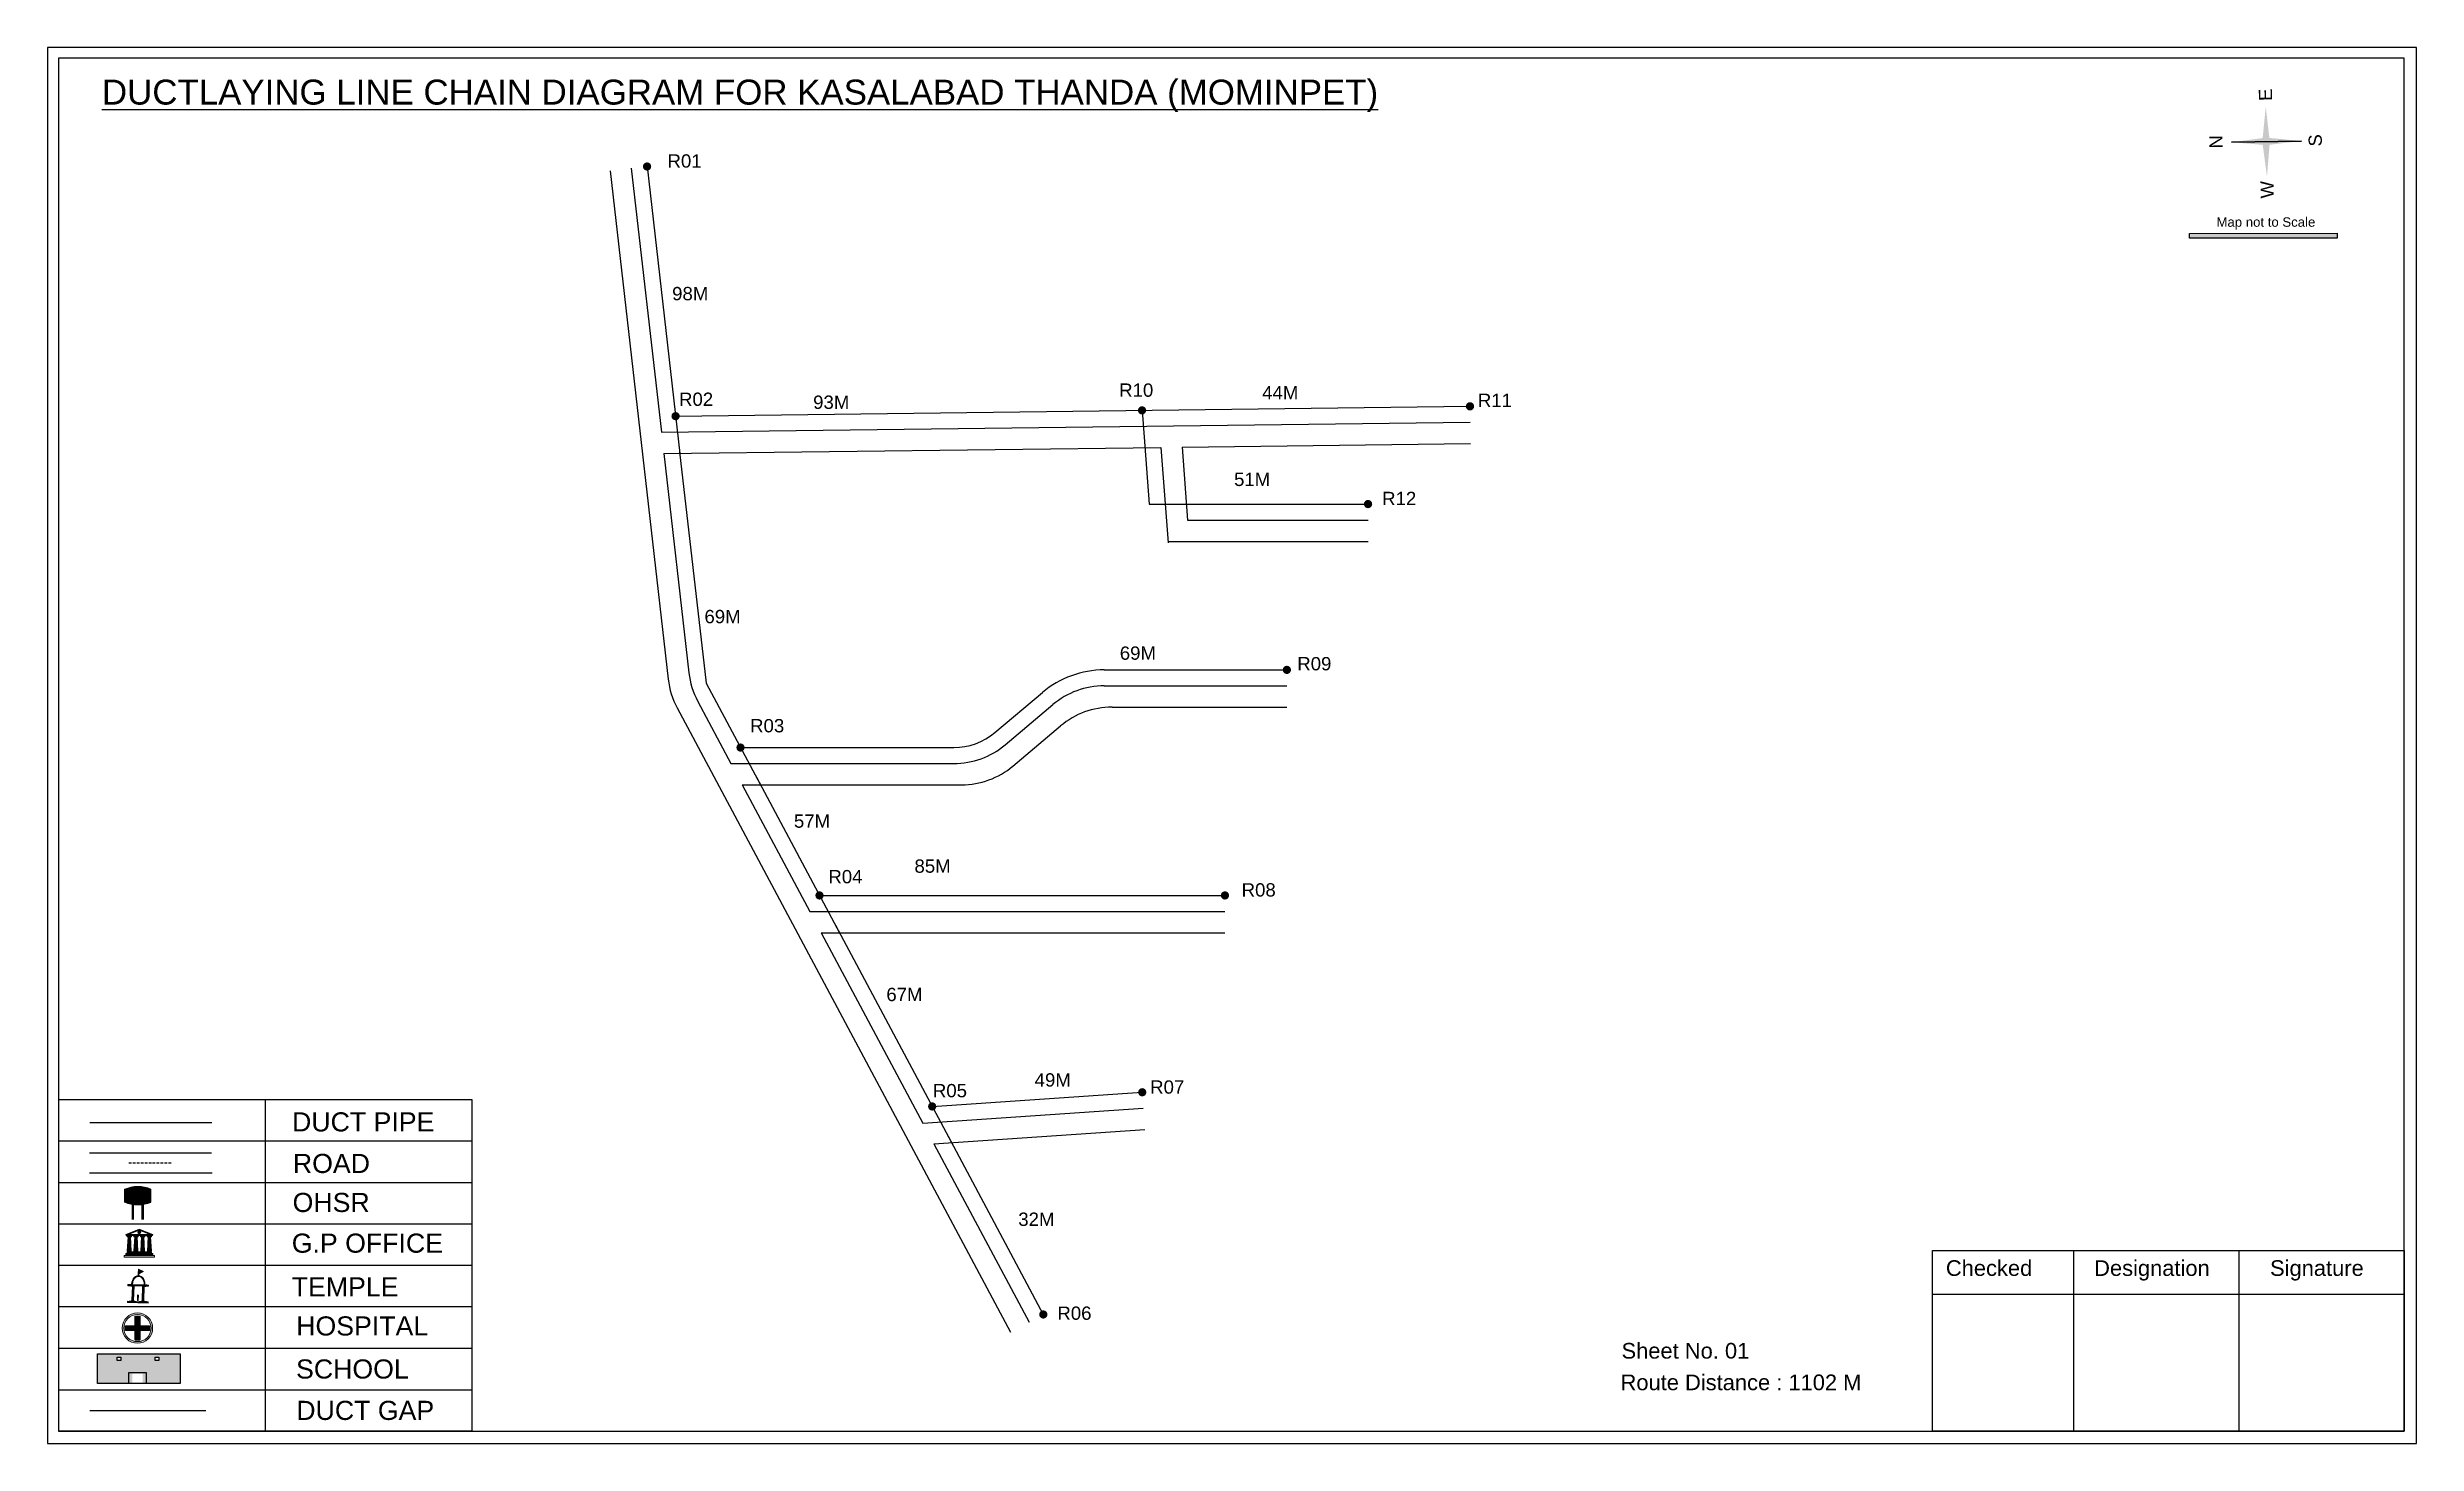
# Model space of a CAD drawing. Header units: inches. Extents: x 518 to 2273, y 91 to 1396.
# Drawn here: x 679 to 1569, y 871 to 1396 of the extents above; entities that cross this region are included whole.
import ezdxf

# ---------------------------------------------------------------- set-up
doc = ezdxf.new("R2010")
doc.units = ezdxf.units.IN
doc.header["$MEASUREMENT"] = 0
doc.linetypes.add('DASHEDX2', pattern=[1.5, 1, -0.5])
for name, color, linetype in [('LANDMARK', 7, 'Continuous'), ('OHT', 7, 'Continuous'), ('pipe', 5, 'Continuous')]:
    doc.layers.add(name, color=color, linetype=linetype)
doc.styles.get("Standard").update_dxf_attribs({"font": 'arial.ttf'})

msp = doc.modelspace()

# ---------------------------------------------------------------- texts
at = {"color": 242, "true_color": 0xcd2027}
msp.add_text('%%UDUCTLAYING LINE CHAIN DIAGRAM FOR KASALABAD THANDA (MOMINPET)', height=9.375, dxfattribs=at).set_placement((699.68, 1374.19))
for s, p in [('E', (1515.04, 1375.59)), ('N', (1496.45, 1357.74)), ('S', (1533.74, 1358.48)), ('W', (1515.68, 1338.99))]:
    msp.add_text(s, height=4.95, rotation=91.00631).set_placement(p)
for s, height, p in [('R01', 5, (912.17, 1350.51)), ('Map not to Scale', 3.5424, (1494.13, 1328.3)), ('98M', 5, (913.9, 1300.69)), ('R02', 5, (916.49, 1261)), ('93M', 5, (966.88, 1259.88)), ('R10', 5, (1081.86, 1264.43)), ('44M', 5, (1135.58, 1263.47)), ('R11', 5, (1216.63, 1260.6)), ('51M', 5, (1125.02, 1230.9)), ('R12', 5, (1180.66, 1223.72)), ('69M', 5, (926.04, 1179.37)), ('69M', 5, (1082.09, 1165.63)), ('R09', 5, (1148.78, 1161.66)), ('R03', 5, (943.2, 1138.37)), ('57M', 5, (959.67, 1102.53)), ('R04', 5, (972.6, 1081.66)), ('85M', 5, (1004.95, 1085.63)), ('R08', 5, (1127.87, 1076.69)), ('67M', 5, (994.38, 1037.4)), ('R05', 5, (1011.87, 1001.28)), ('49M', 5, (1050.1, 1005.3)), ('R07', 5, (1093.5, 1002.63)), ('DUCT PIPE', 7.178, (771.1, 988.45)), ('ROAD ', 7.178, (771.41, 972.84)), ('OHSR', 7.178, (771.31, 958.18)), ('32M', 5, (1043.96, 952.97)), ('G.P OFFICE', 7.178, (770.99, 942.89)), ('Checked', 5.886, (1392.46, 934.18)), ('Designation', 5.886, (1448.16, 934.18)), ('Signature', 5.886, (1514.26, 934.18)), ('TEMPLE', 7.178, (770.98, 926.48)), ('HOSPITAL', 7.178, (772.66, 911.79)), ('R06', 5, (1058.64, 917.68)), ('Sheet No. 01', 5.886, (1270.6, 903.11)), ('SCHOOL', 7.178, (772.6, 895.62)), ('Route Distance : 1102 M', 5.886, (1270.23, 891.24)), ('DUCT GAP', 7.178, (772.7, 880.07))]:
    msp.add_text(s, height=height).set_placement(p)

# ---------------------------------------------------------------- blocks, each defined once
blk = doc.blocks.new('OHT')
at = {"linetype": 'Continuous', "lineweight": 0, "true_color": 0x0ffffc}
blk.add_hatch(color=4, dxfattribs=at).paths.add_polyline_path([(0.012, 1), (0, 1, 0.101323), (-0.4, 0.916), (-0.4, 0.525, 0.194075), (0.399, 0.521), (0.399, 0.921, 0.097877)])
at = {"color": 4, "linetype": 'Continuous', "lineweight": 0, "true_color": 0x0ffffc, "flags": 128}
for points in [[(-0.4, 0.525), (-0.4, 0.916)], [(0.399, 0.521), (0.399, 0.921)]]:
    blk.add_lwpolyline(points, dxfattribs=at)
at = {"color": 4, "linetype": 'Continuous', "lineweight": 0, "true_color": 0x0ffffc, "const_width": 0.075, "flags": 128}
for points in [[(-0.15, 0), (-0.15, 0.475)], [(0.15, 0), (0.15, 0.473)]]:
    blk.add_lwpolyline(points, dxfattribs=at)
at = {"color": 4, "linetype": 'Continuous', "lineweight": 0, "true_color": 0x0ffffc}
for centre, radius, start, end in [((0.006, -0.019), 1.019, 67.31091, 113.47108), ((0.004, 1.513), 1.068, 247.76824, 291.70073)]:
    blk.add_arc(centre, radius, start, end, dxfattribs=at)
blk = doc.blocks.new('Government_Office')
at = {"linetype": 'Continuous', "lineweight": 0, "true_color": 0xff0000}
h = blk.add_hatch(color=1, dxfattribs=at)
h.paths.add_polyline_path([(0.44, 0.72), (0.45, 0.75), (0, 0.93), (-0.45, 0.75), (-0.44, 0.72)])
h.paths.add_polyline_path([(0.355, 0.75), (-0.355, 0.75), (0, 0.9)], flags=16)
h.paths.add_polyline_path([(0, 0.778, -1), (0, 0.872, -1)], flags=0)
h = blk.add_hatch(color=1, dxfattribs=at)
edge = h.paths.add_edge_path()
edge.add_arc((0, 0.825), 0.0467, 90, 270)
edge.add_arc((0, 0.825), 0.0467, 270, 450)
for points in [[(-0.5, 0.05), (0.5, 0.05), (0.5, 0), (-0.5, 0)], [(-0.45, 0.075), (-0.45, 0.12), (0.45, 0.12), (0.45, 0.075)], [(-0.4, 0.14), (-0.4, 0.18), (0.4, 0.18), (0.4, 0.14)]]:
    blk.add_hatch(color=1, dxfattribs=at).paths.add_polyline_path(points)
h = blk.add_hatch(color=1, dxfattribs=at)
edge = h.paths.add_edge_path()
edge.add_line((-0.27, 0.195), (-0.295, 0.675))
edge.add_line((-0.295, 0.675), (-0.29, 0.675))
edge.add_arc((-0.278, 0.688), 0.0176, 225.30401, 441.56588)
edge.add_line((-0.275, 0.705), (-0.395, 0.705))
edge.add_arc((-0.392, 0.688), 0.0176, 98.43412, 314.69599)
edge.add_line((-0.38, 0.675), (-0.375, 0.675))
edge.add_line((-0.375, 0.675), (-0.4, 0.195))
edge.add_line((-0.4, 0.195), (-0.27, 0.195))
h = blk.add_hatch(color=1, dxfattribs=at)
edge = h.paths.add_edge_path()
edge.add_line((-0.047, 0.195), (-0.072, 0.675))
edge.add_line((-0.072, 0.675), (-0.067, 0.675))
edge.add_arc((-0.054, 0.688), 0.0176, 225.30401, 441.56588)
edge.add_line((-0.052, 0.705), (-0.172, 0.705))
edge.add_arc((-0.169, 0.688), 0.0176, 98.43412, 314.69599)
edge.add_line((-0.157, 0.675), (-0.152, 0.675))
edge.add_line((-0.152, 0.675), (-0.177, 0.195))
edge.add_line((-0.177, 0.195), (-0.047, 0.195))
h = blk.add_hatch(color=1, dxfattribs=at)
edge = h.paths.add_edge_path()
edge.add_line((0.177, 0.195), (0.152, 0.675))
edge.add_line((0.152, 0.675), (0.157, 0.675))
edge.add_arc((0.169, 0.688), 0.0176, 225.30401, 441.56588)
edge.add_line((0.172, 0.705), (0.052, 0.705))
edge.add_arc((0.054, 0.688), 0.0176, 98.43412, 314.69599)
edge.add_line((0.067, 0.675), (0.072, 0.675))
edge.add_line((0.072, 0.675), (0.047, 0.195))
edge.add_line((0.047, 0.195), (0.177, 0.195))
h = blk.add_hatch(color=1, dxfattribs=at)
edge = h.paths.add_edge_path()
edge.add_line((0.4, 0.195), (0.375, 0.675))
edge.add_line((0.375, 0.675), (0.38, 0.675))
edge.add_arc((0.392, 0.688), 0.0176, 225.30401, 441.56588)
edge.add_line((0.395, 0.705), (0.275, 0.705))
edge.add_arc((0.278, 0.688), 0.0176, 98.43412, 314.69599)
edge.add_line((0.29, 0.675), (0.295, 0.675))
edge.add_line((0.295, 0.675), (0.27, 0.195))
edge.add_line((0.27, 0.195), (0.4, 0.195))
at = {"color": 1, "linetype": 'Continuous', "lineweight": 0, "true_color": 0xff0000, "flags": 128}
for points in [[(-0.45, 0.75), (-0.44, 0.72), (0.44, 0.72), (0.45, 0.75), (0, 0.93)], [(-0.355, 0.75), (0.355, 0.75), (0, 0.9)], [(-0.5, 0.05), (0.5, 0.05), (0.5, 0), (-0.5, 0)], [(-0.45, 0.075), (-0.45, 0.12), (0.45, 0.12), (0.45, 0.075)], [(-0.4, 0.14), (-0.4, 0.18), (0.4, 0.18), (0.4, 0.14)]]:
    blk.add_lwpolyline(points, close=True, dxfattribs=at)
for points in [[(0, 0.872, 1), (0, 0.778, 1)], [(-0.27, 0.195), (-0.295, 0.675), (-0.29, 0.675, 1.379694), (-0.275, 0.705), (-0.395, 0.705, 1.379694), (-0.38, 0.675), (-0.375, 0.675), (-0.4, 0.195)], [(-0.047, 0.195), (-0.072, 0.675), (-0.067, 0.675, 1.379694), (-0.052, 0.705), (-0.172, 0.705, 1.379694), (-0.157, 0.675), (-0.152, 0.675), (-0.177, 0.195)], [(0.177, 0.195), (0.152, 0.675), (0.157, 0.675, 1.379694), (0.172, 0.705), (0.052, 0.705, 1.379694), (0.067, 0.675), (0.072, 0.675), (0.047, 0.195)], [(0.4, 0.195), (0.375, 0.675), (0.38, 0.675, 1.379694), (0.395, 0.705), (0.275, 0.705, 1.379694), (0.29, 0.675), (0.295, 0.675), (0.27, 0.195)]]:
    blk.add_lwpolyline(points, format="xyb", close=True, dxfattribs=at)
blk = doc.blocks.new('Temple')
at = {"linetype": 'Continuous', "lineweight": 0, "true_color": 0xff0000}
h = blk.add_hatch(color=1, dxfattribs=at)
edge = h.paths.add_edge_path()
edge.add_line((0.175, 0.49), (0.225, 0.49))
edge.add_line((0.225, 0.49), (0.225, 0.497))
edge.add_line((0.225, 0.497), (0.307, 0.497))
edge.add_line((0.307, 0.497), (0.307, 0.533))
edge.add_line((0.307, 0.533), (0.257, 0.533))
edge.add_line((0.257, 0.533), (0.257, 0.54))
edge.add_line((0.257, 0.54), (0.2, 0.54))
edge.add_spline(control_points=[(0.2, 0.54), (0.2, 0.589), (0.19, 0.638), (0.142, 0.743), (0.092, 0.79), (0.027, 0.805), (0.02, 0.806), (0.012, 0.806)], knot_values=[4.712389, 4.712389, 4.712389, 4.712389, 5.278166, 5.278166, 6.117402, 6.117402, 6.223801, 6.223801, 6.223801, 6.223801], degree=3, periodic=0)
edge.add_line((0.012, 0.806), (0.012, 0.79))
edge.add_line((0.012, 0.79), (-0.012, 0.79))
edge.add_line((-0.012, 0.79), (-0.012, 0.806))
edge.add_spline(control_points=[(-0.012, 0.806), (-0.055, 0.802), (-0.096, 0.781), (-0.171, 0.699), (-0.197, 0.628), (-0.2, 0.55), (-0.2, 0.545), (-0.2, 0.54)], knot_values=[6.343965, 6.343965, 6.343965, 6.343965, 6.956638, 6.956638, 7.795874, 7.795874, 7.853982, 7.853982, 7.853982, 7.853982], degree=3, periodic=0)
edge.add_line((-0.2, 0.54), (-0.257, 0.54))
edge.add_line((-0.257, 0.54), (-0.257, 0.533))
edge.add_line((-0.257, 0.533), (-0.307, 0.533))
edge.add_line((-0.307, 0.533), (-0.307, 0.497))
edge.add_line((-0.307, 0.497), (-0.225, 0.497))
edge.add_line((-0.225, 0.497), (-0.225, 0.49))
edge.add_line((-0.225, 0.49), (-0.175, 0.49))
edge.add_line((-0.175, 0.49), (-0.175, 0.07))
edge.add_arc((-0.205, 0.07), 0.03, -90, 0, ccw=False)
edge.add_line((-0.205, 0.04), (-0.257, 0.04))
edge.add_line((-0.257, 0.04), (-0.257, 0.033))
edge.add_line((-0.257, 0.033), (-0.307, 0.033))
edge.add_line((-0.307, 0.033), (-0.307, 0))
edge.add_line((-0.307, 0), (0.307, 0))
edge.add_line((0.307, 0), (0.307, 0.033))
edge.add_line((0.307, 0.033), (0.257, 0.033))
edge.add_line((0.257, 0.033), (0.257, 0.04))
edge.add_line((0.257, 0.04), (0.205, 0.04))
edge.add_arc((0.205, 0.07), 0.03, 180, 270, ccw=False)
edge.add_line((0.175, 0.07), (0.175, 0.49))
h.paths.add_polyline_path([(0.125, 0.07, -0.414214), (0.095, 0.04), (0.05, 0.04), (0.05, 0.033), (-0.05, 0.033), (-0.05, 0.04), (-0.095, 0.04, -0.414214), (-0.125, 0.07), (-0.125, 0.497), (0.125, 0.497)], flags=16)
edge = h.paths.add_edge_path(flags=16)
edge.add_ellipse((0, 0.54), major_axis=(0, 0.242), ratio=0.722808, start_angle=270, end_angle=450, ccw=False)
edge.add_line((0.175, 0.54), (-0.175, 0.54))
h.paths.add_polyline_path([(0.012, 0.23), (0.012, 0.07), (-0.012, 0.07), (-0.012, 0.23)], flags=0)
h = blk.add_hatch(color=1, dxfattribs=at)
edge = h.paths.add_edge_path()
edge.add_line((0.012, 0.857), (0, 0.85))
edge.add_line((0, 0.85), (-0.003, 0.925))
edge.add_line((-0.003, 0.925), (-0.012, 0.925))
edge.add_line((-0.012, 0.925), (-0.012, 0.806))
edge.add_spline(control_points=[(-0.012, 0.806), (-0.004, 0.807), (0.004, 0.807), (0.012, 0.806)], knot_values=[6.223801, 6.223801, 6.223801, 6.223801, 6.343965, 6.343965, 6.343965, 6.343965], degree=3, periodic=0)
edge.add_line((0.012, 0.806), (0.012, 0.857))
h = blk.add_hatch(color=1, dxfattribs=at)
edge = h.paths.add_edge_path()
edge.add_line((0.012, 0.79), (0.012, 0.806))
edge.add_spline(control_points=[(0.012, 0.806), (0.004, 0.807), (-0.004, 0.807), (-0.012, 0.806)], knot_values=[6.223801, 6.223801, 6.223801, 6.223801, 6.343965, 6.343965, 6.343965, 6.343965], degree=3, periodic=0)
edge.add_line((-0.012, 0.806), (-0.012, 0.79))
edge.add_line((-0.012, 0.79), (0.012, 0.79))
at = {"linetype": 'Continuous', "lineweight": 0, "true_color": 0xe66000}
blk.add_hatch(color=32, dxfattribs=at).paths.add_polyline_path([(-0.006, 1), (0.147, 0.931), (0, 0.85)])
at = {"color": 1, "linetype": 'Continuous', "lineweight": 0, "true_color": 0xff0000, "flags": 128}
for points in [[(0.012, 0.925), (-0.012, 0.925), (-0.012, 0.79), (0.012, 0.79)], [(0.012, 0.23), (-0.012, 0.23), (-0.012, 0.07), (0.012, 0.07)]]:
    blk.add_lwpolyline(points, close=True, dxfattribs=at)
at = {"color": 32, "linetype": 'Continuous', "lineweight": 0, "true_color": 0xe66000, "flags": 128}
blk.add_lwpolyline([(-0.006, 1), (0.147, 0.931), (0, 0.85), (-0.006, 1)], dxfattribs=at)
at = {"color": 1, "linetype": 'Continuous', "lineweight": 0, "true_color": 0xff0000, "flags": 128}
blk.add_lwpolyline([(0.2, 0.54), (0.257, 0.54), (0.257, 0.533), (0.307, 0.533), (0.307, 0.497), (0.225, 0.497), (0.225, 0.49), (0.175, 0.49), (0.175, 0.07, 0.414214), (0.205, 0.04), (0.257, 0.04), (0.257, 0.033), (0.307, 0.033), (0.307, 0), (-0.307, 0), (-0.307, 0.033), (-0.257, 0.033), (-0.257, 0.04), (-0.205, 0.04, 0.414214), (-0.175, 0.07), (-0.175, 0.49), (-0.225, 0.49), (-0.225, 0.497), (-0.307, 0.497), (-0.307, 0.533), (-0.257, 0.533), (-0.257, 0.54), (-0.2, 0.54)], format="xyb", dxfattribs=at)
blk.add_lwpolyline([(-0.175, 0.54), (0.175, 0.54)], dxfattribs=at)
blk.add_lwpolyline([(0.125, 0.497), (0.125, 0.07, -0.414214), (0.095, 0.04), (0.05, 0.04), (0.05, 0.033), (-0.05, 0.033), (-0.05, 0.04), (-0.095, 0.04, -0.414214), (-0.125, 0.07), (-0.125, 0.497)], format="xyb", close=True, dxfattribs=at)
at = {"color": 1, "linetype": 'Continuous', "lineweight": 0, "true_color": 0xff0000}
blk.add_ellipse((0, 0.54), major_axis=(0, 0.242), ratio=0.722808, start_param=4.712389, end_param=7.853982, dxfattribs=at)
blk.add_open_spline([(0.2, 0.54), (0.2, 0.589), (0.19, 0.638), (0.142, 0.743), (0.092, 0.79), (-0.023, 0.816), (-0.085, 0.794), (-0.171, 0.699), (-0.197, 0.628), (-0.2, 0.55), (-0.2, 0.545), (-0.2, 0.54)], degree=3, knots=[4.712389, 4.712389, 4.712389, 4.712389, 5.278166, 5.278166, 6.117402, 6.117402, 6.956638, 6.956638, 7.795874, 7.795874, 7.853982, 7.853982, 7.853982, 7.853982], dxfattribs=at)
blk = doc.blocks.new('*U5')
at = {"color": 0, "linetype": 'DASHEDX2', "transparency": 16777216}
blk.add_line((-8.22, 0), (8.01, 0), dxfattribs=at)
blk = doc.blocks.new('Hospital')
at = {"linetype": 'Continuous', "lineweight": 0, "true_color": 0x000000}
h = blk.add_hatch(color=18, dxfattribs=at)
h.paths.add_polyline_path([(-0.5, 0, 1), (0.5, 0, 1)])
h.paths.add_polyline_path([(0.446, 0, -1), (-0.446, 0, -1)], flags=16)
at = {"linetype": 'Continuous', "true_color": 0xff0000}
blk.add_hatch(color=1, dxfattribs=at).paths.add_polyline_path([(-0.394, 0.08), (-0.08, 0.08), (-0.08, 0.394), (0.08, 0.394), (0.08, 0.08), (0.394, 0.08), (0.394, -0.08), (0.08, -0.08), (0.08, -0.394), (-0.08, -0.394), (-0.08, -0.08), (-0.394, -0.08)])
at = {"color": 1, "linetype": 'Continuous', "true_color": 0xff0000, "flags": 128}
blk.add_lwpolyline([(-0.394, 0.08), (-0.08, 0.08), (-0.08, 0.394), (0.08, 0.394), (0.08, 0.08), (0.394, 0.08), (0.394, -0.08), (0.08, -0.08), (0.08, -0.394), (-0.08, -0.394), (-0.08, -0.08), (-0.394, -0.08)], close=True, dxfattribs=at)
at = {"color": 18, "linetype": 'Continuous', "lineweight": 0, "true_color": 0x000000}
for radius in [0.5, 0.446]:
    blk.add_circle((0, 0), radius, dxfattribs=at)

# ---------------------------------------------------------------- hatches: boundary and pattern name
at = {"ltscale": 0.5}
h = msp.add_hatch(color=5, dxfattribs=at)
h.dxf.hatch_style = 1
h.paths.add_polyline_path([(906.04, 1350.93, 1), (902.92, 1350.93, 1)])
at = {"true_color": 0x0093dd}
h = msp.add_hatch(color=142, dxfattribs=at)
h.dxf.hatch_style = 1
h.paths.add_polyline_path([(1483.95, 1325.79), (1483.95, 1323.95), (1539.46, 1324.07), (1539.46, 1325.92)])
at = {"ltscale": 0.5}
h = msp.add_hatch(color=5, dxfattribs=at)
h.dxf.hatch_style = 1
h.paths.add_polyline_path([(916.76, 1257.15, 1), (913.64, 1257.15, 1)])
h = msp.add_hatch(color=5, dxfattribs=at)
h.dxf.hatch_style = 1
h.paths.add_polyline_path([(1092, 1259.32, 1), (1088.89, 1259.32, 1)])
h = msp.add_hatch(color=5, dxfattribs=at)
h.dxf.hatch_style = 1
h.paths.add_polyline_path([(1215.23, 1260.84, 1), (1212.11, 1260.84, 1)])
h = msp.add_hatch(color=5, dxfattribs=at)
h.dxf.hatch_style = 1
h.paths.add_polyline_path([(1176.92, 1224.12, 1), (1173.8, 1224.12, 1)])
h = msp.add_hatch(color=5, dxfattribs=at)
h.dxf.hatch_style = 1
h.paths.add_polyline_path([(1146.43, 1161.83, 1), (1143.31, 1161.83, 1)])
h = msp.add_hatch(color=5, dxfattribs=at)
h.dxf.hatch_style = 1
h.paths.add_polyline_path([(941.15, 1132.65, 1), (938.04, 1132.65, 1)])
h = msp.add_hatch(color=5, dxfattribs=at)
h.dxf.hatch_style = 1
h.paths.add_polyline_path([(970.83, 1077.1, 1), (967.71, 1077.1, 1)])
h = msp.add_hatch(color=5, dxfattribs=at)
h.dxf.hatch_style = 1
h.paths.add_polyline_path([(1123.15, 1077.1, 1), (1120.03, 1077.1, 1)])
h = msp.add_hatch(color=5, dxfattribs=at)
h.dxf.hatch_style = 1
h.paths.add_polyline_path([(1013.17, 997.84, 1), (1010.05, 997.84, 1)])
h = msp.add_hatch(color=5, dxfattribs=at)
h.dxf.hatch_style = 1
h.paths.add_polyline_path([(1092.08, 1003.16, 1), (1088.97, 1003.16, 1)])
h = msp.add_hatch(color=5, dxfattribs=at)
h.dxf.hatch_style = 1
h.paths.add_polyline_path([(1054.91, 919.69, 1), (1051.8, 919.69, 1)])
at = {"true_color": 0xc8c92d}
h = msp.add_hatch(color=52, dxfattribs=at)
h.dxf.hatch_style = 1
h.paths.add_polyline_path([(704.14, 904.86), (697.97, 904.86), (697.97, 893.77), (704.14, 893.77)])
h.paths.add_polyline_path([(728.99, 904.86), (722.82, 904.86), (722.82, 893.77), (728.99, 893.77)])
at = {"true_color": 0x293189}
h = msp.add_hatch(color=177, dxfattribs=at)
h.dxf.hatch_style = 1
h.paths.add_polyline_path([(722.82, 904.86), (704.14, 904.86), (704.14, 893.77), (711.15, 893.77), (711.15, 897.4), (715, 897.4), (715, 893.77), (722.82, 893.77)])
h.paths.add_polyline_path([(706.81, 902.39), (705.43, 902.39), (705.43, 903.65), (706.81, 903.65)], flags=16)
h.paths.add_polyline_path([(719.68, 902.39), (719.68, 903.65), (721.06, 903.65), (721.06, 902.39)], flags=16)

# ---------------------------------------------------------------- linework, layer by layer
for p, q in [((1526.02, 1360.5), (1499.72, 1360.04)), ((1499.72, 1360.04), (1526.02, 1360.5)), ((1526.02, 1360.5), (1499.72, 1360.04)), ((1512.89, 1360.27), (1526.02, 1360.5)), ((890.57, 1349.34), (912.4, 1158.32)), ((898.52, 1350.25), (909.85, 1251.09)), ((901.81, 1250.99), (901.81, 1250.99)), ((909.85, 1251.09), (1213.75, 1254.84)), ((1105.52, 1245.5), (1213.84, 1246.84)), ((910.77, 1243.1), (1097.51, 1245.4)), ((910.77, 1243.1), (920.18, 1160.74)), ((1097.51, 1245.4), (1100.21, 1209.52)), ((1105.52, 1245.5), (1107.58, 1218.12)), ((1107.58, 1218.12), (1175.36, 1218.12)), ((1100.16, 1210.12), (1175.36, 1210.12)), ((923.52, 1150.01), (936, 1126.65)), ((1039.02, 1133.7), (1056.93, 1148.78)), ((1076.25, 1155.83), (1112.14, 1155.83)), ((1112.14, 1155.83), (1144.87, 1155.83)), ((915.75, 1147.59), (1041.01, 913.09)), ((1041.94, 1125.7), (1059.85, 1140.78)), ((1079.17, 1147.83), (1112.14, 1147.83)), ((1112.14, 1147.83), (1144.87, 1147.83)), ((936, 1126.65), (1019.7, 1126.65)), ((940.27, 1118.65), (965.67, 1071.1)), ((940.27, 1118.65), (1022.62, 1118.65)), ((956.6, 1071.1), (956.6, 1071.1)), ((965.67, 1071.1), (1121.59, 1071.1)), ((969.95, 1063.1), (1008.14, 991.59)), ((969.95, 1063.1), (1121.59, 1063.1)), ((683.29, 1000.3), (683.29, 877.08)), ((761.06, 1000.3), (761.06, 875.87)), ((1008.14, 991.59), (1090.93, 997.18)), ((999.39, 991), (999.39, 991)), ((1012.28, 983.85), (1091.47, 989.19)), ((838.82, 984.74), (683.29, 984.74)), ((694.95, 980.45), (740.83, 980.45)), ((1012.28, 983.85), (1048.06, 916.86)), ((694.95, 972.93), (741.07, 972.93)), ((838.82, 969.19), (683.29, 969.19)), ((838.82, 953.64), (683.29, 953.64)), ((838.82, 938.09), (683.29, 938.09)), ((838.82, 922.53), (683.29, 922.53)), ((683.29, 906.98), (838.82, 906.98)), ((683.29, 891.43), (838.82, 891.43)), ((683.29, 877.08), (683.29, 875.87)), ((683.29, 876.85), (683.29, 875.89)), ((838.82, 875.87), (683.29, 875.87))]:
    msp.add_line(p, q)
at = {"color": 1}
msp.add_line((1499.72, 1360.04), (1512.88, 1360.27), dxfattribs=at)
at = {"color": 242, "true_color": 0xcd2027}
for p, q in [((1440.35, 943.72), (1440.35, 875.83)), ((1502.56, 943.72), (1502.56, 875.83)), ((1387.39, 927.27), (1564.61, 927.27))]:
    msp.add_line(p, q, dxfattribs=at)
for points in [[(679.18, 1395.68), (679.18, 871.18), (1569.32, 871.18), (1569.32, 1395.68)], [(683.29, 1391.66), (683.29, 875.89), (1564.61, 875.89), (1564.61, 1391.66)], [(729.05, 904.86), (729.05, 893.77), (697.97, 893.77), (697.97, 904.86)], [(706.81, 903.65), (706.81, 902.39), (705.43, 902.39), (705.43, 903.65)], [(719.68, 902.39), (719.68, 903.65), (721.06, 903.65), (721.06, 902.39)]]:
    msp.add_lwpolyline(points, close=True)
at = {"color": 142, "true_color": 0x0093dd}
msp.add_lwpolyline([(1539.46, 1324.07), (1483.95, 1323.95), (1483.95, 1325.79), (1539.46, 1325.92), (1539.46, 1324.07)], dxfattribs=at)
for points in [[(838.82, 875.87), (838.82, 1000.3), (683.29, 1000.3)], [(709.82, 893.77), (709.82, 897.87), (716.34, 897.87), (716.34, 893.77)]]:
    msp.add_lwpolyline(points)
at = {"color": 242, "true_color": 0xcd2027}
msp.add_lwpolyline([(1564.61, 875.83), (1387.39, 875.83), (1387.39, 943.72), (1564.61, 943.72)], close=True, dxfattribs=at)
for centre, start, end in [((942.21, 1161.72), 186.51913, 208.10975), ((949.98, 1164.15), 186.51913, 208.10975), ((1076.25, 1125.83), 90, 130.09388), ((1079.17, 1117.83), 90, 130.09388), ((1019.7, 1156.65), 270, 310.09388), ((1022.62, 1148.65), 270, 310.09388)]:
    msp.add_arc(centre, 30, start, end)
for points in [[(1514.16, 1360.3), (1511.35, 1360.25), (1512.64, 1373.42)], [(1514.16, 1360.3), (1511.35, 1360.25), (1512.64, 1373.42)], [(1514.17, 1360.3), (1511.35, 1360.25), (1513.1, 1347.12)], [(1514.17, 1360.3), (1511.35, 1360.25), (1513.1, 1347.12)], [(1512.9, 1358.97), (1512.85, 1361.79), (1526.02, 1360.5)], [(1512.9, 1358.97), (1512.85, 1361.79), (1526.02, 1360.5)]]:
    msp.add_solid(points)
at = {"color": 1}
msp.add_solid([(1512.9, 1358.97), (1512.85, 1361.79), (1499.72, 1360.04)], dxfattribs=at)
msp.add_solid([(1512.9, 1358.97), (1512.85, 1361.79), (1499.72, 1360.04)], dxfattribs=at)
at = {"layer": 'OHT', "color": 5}
msp.add_line((695.12, 991.83), (741, 991.83), dxfattribs=at)
at = {"layer": 'OHT', "color": 1}
msp.add_line((695.12, 883.65), (738.71, 883.65), dxfattribs=at)
at = {"layer": 'pipe'}
for p, q in [((904.48, 1350.93), (916.8, 1243.17)), ((915.2, 1257.15), (1213.67, 1260.84)), ((1090.44, 1259.32), (1093.09, 1224.12)), ((916.73, 1243.78), (926.66, 1156.88)), ((1093.09, 1224.12), (1175.36, 1224.12)), ((1076.25, 1161.83), (1112.14, 1161.83)), ((1112.14, 1161.83), (1144.87, 1161.83)), ((926.66, 1156.88), (947.07, 1118.65)), ((1035.16, 1138.29), (1053.06, 1153.37)), ((939.6, 1132.65), (1019.7, 1132.65)), ((945.56, 1121.48), (976.75, 1063.1)), ((969.27, 1077.1), (1121.59, 1077.1)), ((975.24, 1065.93), (1018.84, 984.3)), ((1011.61, 997.84), (1090.53, 1003.16)), ((1017.57, 986.68), (1053.35, 919.69))]:
    msp.add_line(p, q, dxfattribs=at)
for centre, radius, start, end in [((1076.25, 1125.83), 36, 90, 130.09388), ((1019.7, 1156.65), 24, 270, 310.09388)]:
    msp.add_arc(centre, radius, start, end, dxfattribs=at)

# ---------------------------------------------------------------- block references
at = {"linetype": 'DASHEDX2'}
msp.add_blockref('*U5', (717.95, 976.69), dxfattribs=at)
at = {"layer": 'LANDMARK'}
for name, p, xscale, yscale, zscale in [('Government_Office', (713.71, 941.23), 11.32114773247135, 11.32114773247135, 11.32114773247135), ('Hospital', (713.02, 914.57), 11.41772014427468, 11.41772014427468, 11.41772014427468)]:
    msp.add_blockref(name, p, dxfattribs=dict(at, xscale=xscale, yscale=yscale, zscale=zscale))
at = {"layer": 'LANDMARK', "xscale": 12.62452535729322, "yscale": 12.62452535729322, "zscale": 12.62452535729322, "rotation": 358.3713438591284}
msp.add_blockref('Temple', (713.14, 924.1), dxfattribs=at)
at = {"layer": 'OHT', "xscale": 12.45189723782068, "yscale": 12.45189723782068, "zscale": 12.45189723782068}
msp.add_blockref('OHT', (713.12, 955.33), dxfattribs=at)

msp.set_redraw_order([(e.dxf.handle, doc.entitydb.next_handle()) for e in msp.query("TEXT MTEXT ATTDEF DIMENSION ARC_DIMENSION")])  # texts and dimensions are drawn at this point

doc.saveas('drawing.dxf')
